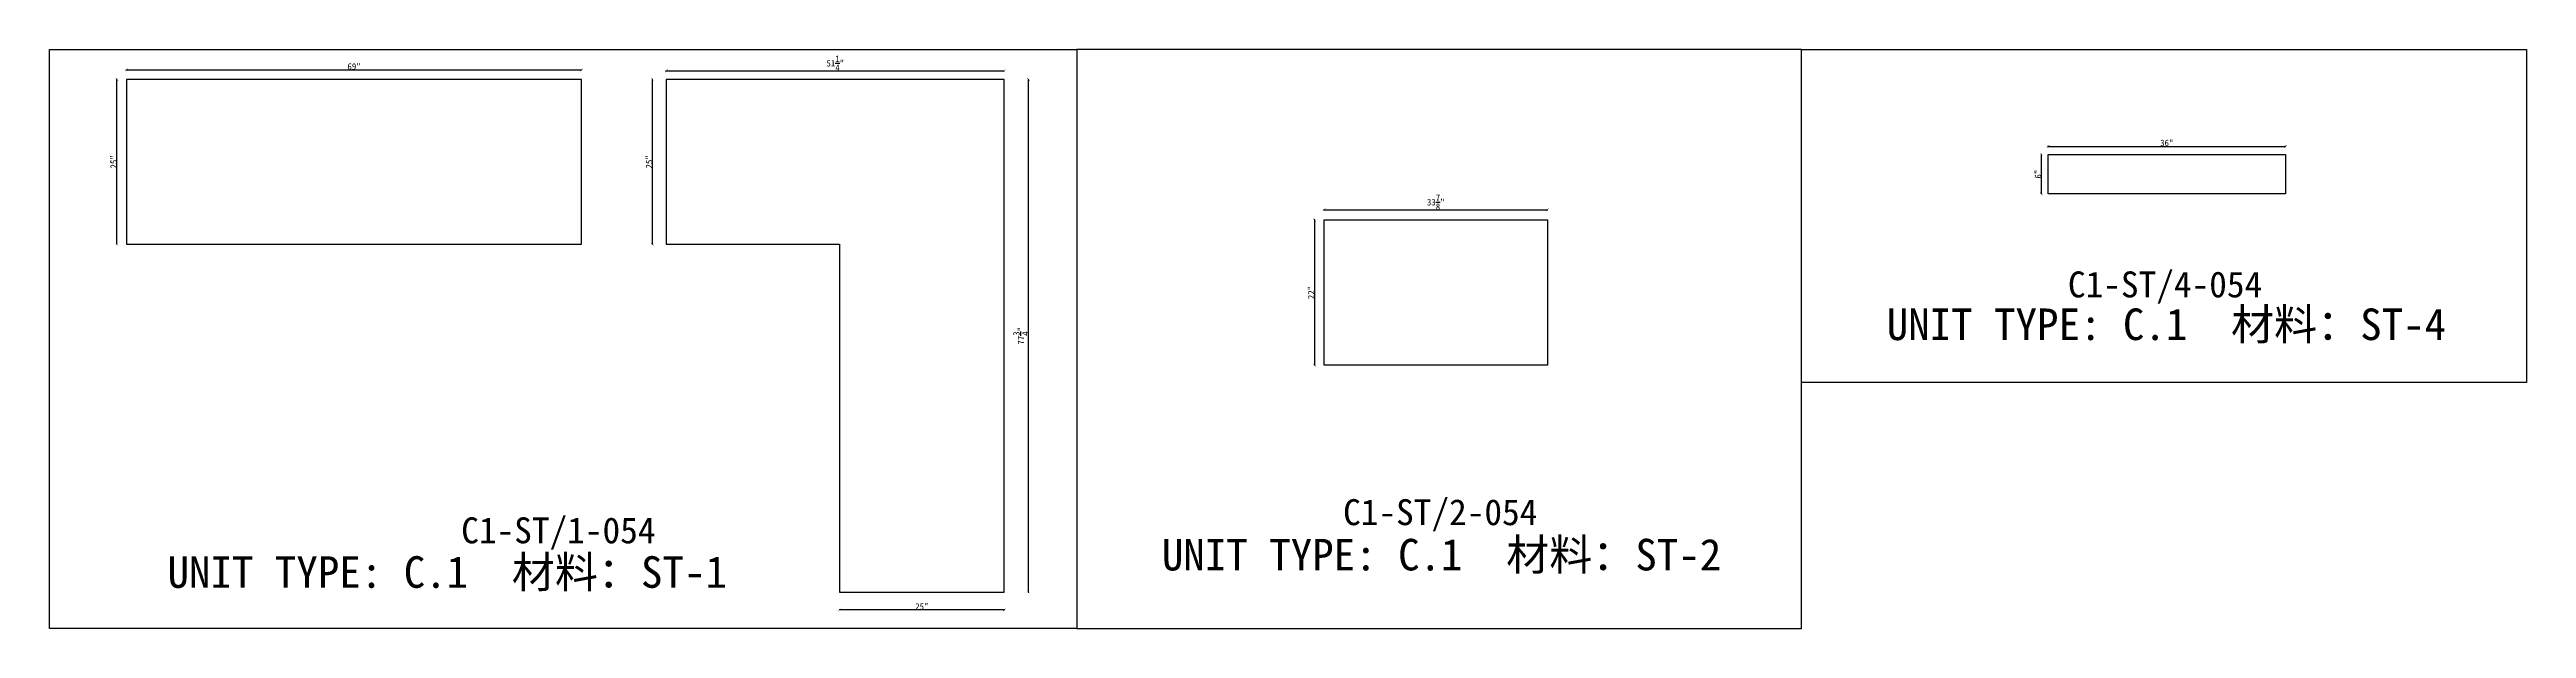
# Model space of a CAD drawing. Header units: millimetres. Extents: x -46966 to 138077, y -48408 to 2116.
# Drawn here: x 102126 to 111667, y -37711 to -35482 of the extents above; entities that cross this region are included whole.
import ezdxf
from ezdxf.enums import TextEntityAlignment as Align

# ---------------------------------------------------------------- set-up
doc = ezdxf.new("R2010")
doc.units = ezdxf.units.MM
doc.layers.add('PART_NUMBER', color=3, linetype='Continuous')
doc.styles.add('样式 1', font='')
doc.styles.get('样式 1').set_extended_font_data('NSimSun')
doc.dimstyles.new('副本 ISO-25', dxfattribs={"dimtxt": 25, "dimasz": 10, "dimexe": 1.5, "dimexo": 0.5, "dimtad": 1, "dimlfac": 0.03937, "dimlunit": 5, "dimtxsty": '样式 1', "dimblk": 'ARCHTICK', "dimcen": 2.5, "dimclrd": 256, "dimclrt": 1, "dimazin": 3, "dimtfac": 1, "dimtmove": 0, "dimatfit": 3, "dimfxlon": 1})

msp = doc.modelspace()

# ---------------------------------------------------------------- texts
at = {"style": '样式 1'}
for s, p in [('UNIT TYPE: C.1', (109202.355, -36600.727)), ('材料：ST-4', (110528.636, -36600.727)), ('UNIT TYPE: C.1', (106410.481, -37487.905)), ('材料：ST-2', (107736.762, -37487.905)), ('UNIT TYPE: C.1', (102580.395, -37554.859)), ('材料：ST-1', (103906.676, -37554.859))]:
    msp.add_text(s, height=121.5865, dxfattribs=at).set_placement(p)
at = {"layer": 'PART_NUMBER', "color": 3, "style": '样式 1'}
for s, p in [('C1-ST/4-054', (110274.591, -36386.4)), ('C1-ST/2-054', (107482.717, -37263.57)), ('C1-ST/1-054', (104085.835, -37333.57))]:
    msp.add_text(s, height=100, dxfattribs=at).set_placement(p, align=Align.MIDDLE_CENTER)

# ---------------------------------------------------------------- blocks, each defined once
blk = doc.blocks.new('_ArchTick')
at = {"color": 0, "linetype": 'ByBlock', "const_width": 0.15}
blk.add_lwpolyline([(-0.5, -0.5), (0.5, 0.5)], dxfattribs=at)
blk = doc.blocks.new('*D1840')
at = {"color": 0, "lineweight": -2, "transparency": 16777216}
for p, q in [((102386.8, -35596.8), (102384.3, -35596.8)), ((102386.8, -36231.8), (102384.3, -36231.8))]:
    blk.add_line(p, q, dxfattribs=at)
at = {"lineweight": -2, "transparency": 16777216}
blk.add_line((102385.8, -36231.8), (102385.8, -35596.8), dxfattribs=at)
at = {"layer": 'Defpoints', "color": 0, "transparency": 16777216}
for p in [(102385.8, -35596.8), (102422.7, -35596.8), (102422.7, -36231.8)]:
    blk.add_point(p, dxfattribs=at)
at = {"lineweight": -2, "transparency": 16777216, "xscale": 10, "yscale": 10, "zscale": 10}
for p, rotation in [((102385.8, -35596.8), 90), ((102385.8, -36231.8), 270)]:
    blk.add_blockref('_ArchTick', p, dxfattribs=dict(at, rotation=rotation))
at = {"color": 1, "transparency": 16777216, "insert": (102372.7, -35914.3), "char_height": 25, "attachment_point": 5, "rotation": 90, "style": '样式 1'}
blk.add_mtext('\\A1;25"', dxfattribs=at)
blk = doc.blocks.new('*D1841')
at = {"color": 0, "lineweight": -2, "transparency": 16777216}
for p, q in [((102422.7, -35561.4), (102422.7, -35558.9)), ((104175.3, -35561.4), (104175.3, -35558.9))]:
    blk.add_line(p, q, dxfattribs=at)
at = {"lineweight": -2, "transparency": 16777216}
blk.add_line((102422.7, -35560.4), (104175.3, -35560.4), dxfattribs=at)
at = {"layer": 'Defpoints', "color": 0, "transparency": 16777216}
for p in [(104175.3, -35560.4), (102422.7, -35596.8), (104175.3, -35596.8)]:
    blk.add_point(p, dxfattribs=at)
at = {"lineweight": -2, "transparency": 16777216, "xscale": 10, "yscale": 10, "zscale": 10, "rotation": 180}
blk.add_blockref('_ArchTick', (102422.7, -35560.4), dxfattribs=at)
at = {"lineweight": -2, "transparency": 16777216, "xscale": 10, "yscale": 10, "zscale": 10}
blk.add_blockref('_ArchTick', (104175.3, -35560.4), dxfattribs=at)
at = {"color": 1, "transparency": 16777216, "insert": (103299, -35547.3), "char_height": 25, "attachment_point": 5, "style": '样式 1'}
blk.add_mtext('\\A1;69"', dxfattribs=at)
blk = doc.blocks.new('*D1842')
at = {"color": 0, "lineweight": -2, "transparency": 16777216}
for p, q in [((104501.6, -35564.6), (104501.6, -35562.1)), ((105803.4, -35564.6), (105803.4, -35562.1))]:
    blk.add_line(p, q, dxfattribs=at)
at = {"lineweight": -2, "transparency": 16777216}
blk.add_line((104501.6, -35563.6), (105803.4, -35563.6), dxfattribs=at)
at = {"layer": 'Defpoints', "color": 0, "transparency": 16777216}
for p in [(105803.4, -35563.6), (104501.6, -35596.8), (105803.4, -35596.8)]:
    blk.add_point(p, dxfattribs=at)
at = {"lineweight": -2, "transparency": 16777216, "xscale": 10, "yscale": 10, "zscale": 10, "rotation": 180}
blk.add_blockref('_ArchTick', (104501.6, -35563.6), dxfattribs=at)
at = {"lineweight": -2, "transparency": 16777216, "xscale": 10, "yscale": 10, "zscale": 10}
blk.add_blockref('_ArchTick', (105803.4, -35563.6), dxfattribs=at)
at = {"color": 1, "transparency": 16777216, "insert": (105152.5, -35534.6), "char_height": 25, "attachment_point": 5, "style": '样式 1'}
blk.add_mtext('\\A1;51{\\H1x;\\S1/4;}"', dxfattribs=at)
blk = doc.blocks.new('*D1843')
at = {"color": 0, "lineweight": -2, "transparency": 16777216}
for p, q in [((104449.2, -35596.8), (104446.7, -35596.8)), ((104449.2, -36231.8), (104446.7, -36231.8))]:
    blk.add_line(p, q, dxfattribs=at)
at = {"lineweight": -2, "transparency": 16777216}
blk.add_line((104448.2, -36231.8), (104448.2, -35596.8), dxfattribs=at)
at = {"layer": 'Defpoints', "color": 0, "transparency": 16777216}
for p in [(104448.2, -35596.8), (104501.6, -35596.8), (104501.6, -36231.8)]:
    blk.add_point(p, dxfattribs=at)
at = {"lineweight": -2, "transparency": 16777216, "xscale": 10, "yscale": 10, "zscale": 10}
for p, rotation in [((104448.2, -35596.8), 90), ((104448.2, -36231.8), 270)]:
    blk.add_blockref('_ArchTick', p, dxfattribs=dict(at, rotation=rotation))
at = {"color": 1, "transparency": 16777216, "insert": (104435, -35914.3), "char_height": 25, "attachment_point": 5, "rotation": 90, "style": '样式 1'}
blk.add_mtext('\\A1;25"', dxfattribs=at)
blk = doc.blocks.new('*D1844')
at = {"color": 0, "lineweight": -2, "transparency": 16777216}
for p, q in [((105168.4, -37639), (105168.4, -37641.5)), ((105803.4, -37639), (105803.4, -37641.5))]:
    blk.add_line(p, q, dxfattribs=at)
at = {"lineweight": -2, "transparency": 16777216}
blk.add_line((105803.4, -37640), (105168.4, -37640), dxfattribs=at)
at = {"layer": 'Defpoints', "color": 0, "transparency": 16777216}
for p in [(105168.4, -37571.6), (105803.4, -37571.6), (105168.4, -37640)]:
    blk.add_point(p, dxfattribs=at)
at = {"lineweight": -2, "transparency": 16777216, "xscale": 10, "yscale": 10, "zscale": 10, "rotation": 180}
blk.add_blockref('_ArchTick', (105168.4, -37640), dxfattribs=at)
at = {"lineweight": -2, "transparency": 16777216, "xscale": 10, "yscale": 10, "zscale": 10}
blk.add_blockref('_ArchTick', (105803.4, -37640), dxfattribs=at)
at = {"color": 1, "transparency": 16777216, "insert": (105485.9, -37626.9), "char_height": 25, "attachment_point": 5, "style": '样式 1'}
blk.add_mtext('\\A1;25"', dxfattribs=at)
blk = doc.blocks.new('*D1845')
at = {"color": 0, "lineweight": -2, "transparency": 16777216}
for p, q in [((105895.6, -35596.8), (105898.1, -35596.8)), ((105895.6, -37571.6), (105898.1, -37571.6))]:
    blk.add_line(p, q, dxfattribs=at)
at = {"lineweight": -2, "transparency": 16777216}
blk.add_line((105896.6, -37571.6), (105896.6, -35596.8), dxfattribs=at)
at = {"layer": 'Defpoints', "color": 0, "transparency": 16777216}
for p in [(105803.4, -35596.8), (105896.6, -35596.8), (105803.4, -37571.6)]:
    blk.add_point(p, dxfattribs=at)
at = {"lineweight": -2, "transparency": 16777216, "xscale": 10, "yscale": 10, "zscale": 10}
for p, rotation in [((105896.6, -35596.8), 90), ((105896.6, -37571.6), 270)]:
    blk.add_blockref('_ArchTick', p, dxfattribs=dict(at, rotation=rotation))
at = {"color": 1, "transparency": 16777216, "insert": (105867.5, -36584.2), "char_height": 25, "attachment_point": 5, "rotation": 90, "style": '样式 1'}
blk.add_mtext('\\A1;77{\\H1x;\\S3/4;}"', dxfattribs=at)
blk = doc.blocks.new('*D1846')
at = {"color": 0, "lineweight": -2, "transparency": 16777216}
for p, q in [((107035.3, -36099.9), (107035.3, -36097.4)), ((107895.7, -36099.9), (107895.7, -36097.4))]:
    blk.add_line(p, q, dxfattribs=at)
at = {"lineweight": -2, "transparency": 16777216}
blk.add_line((107035.3, -36098.9), (107895.7, -36098.9), dxfattribs=at)
at = {"layer": 'Defpoints', "color": 0, "transparency": 16777216}
for p in [(107035.3, -36138.3), (107895.7, -36098.9), (107895.7, -36138.3)]:
    blk.add_point(p, dxfattribs=at)
at = {"lineweight": -2, "transparency": 16777216, "xscale": 10, "yscale": 10, "zscale": 10, "rotation": 180}
blk.add_blockref('_ArchTick', (107035.3, -36098.9), dxfattribs=at)
at = {"lineweight": -2, "transparency": 16777216, "xscale": 10, "yscale": 10, "zscale": 10}
blk.add_blockref('_ArchTick', (107895.7, -36098.9), dxfattribs=at)
at = {"color": 1, "transparency": 16777216, "insert": (107465.5, -36069.8), "char_height": 25, "attachment_point": 5, "style": '样式 1'}
blk.add_mtext('\\A1;33{\\H1x;\\S7/8;}"', dxfattribs=at)
blk = doc.blocks.new('*D1847')
at = {"color": 0, "lineweight": -2, "transparency": 16777216}
for p, q in [((106999.6, -36138.3), (106997.1, -36138.3)), ((106999.6, -36697.1), (106997.1, -36697.1))]:
    blk.add_line(p, q, dxfattribs=at)
at = {"lineweight": -2, "transparency": 16777216}
blk.add_line((106998.6, -36138.3), (106998.6, -36697.1), dxfattribs=at)
at = {"layer": 'Defpoints', "color": 0, "transparency": 16777216}
for p in [(107035.3, -36138.3), (106998.6, -36697.1), (107035.3, -36697.1)]:
    blk.add_point(p, dxfattribs=at)
at = {"lineweight": -2, "transparency": 16777216, "xscale": 10, "yscale": 10, "zscale": 10}
for p, rotation in [((106998.6, -36138.3), 90), ((106998.6, -36697.1), 270)]:
    blk.add_blockref('_ArchTick', p, dxfattribs=dict(at, rotation=rotation))
at = {"color": 1, "transparency": 16777216, "insert": (106985.5, -36417.7), "char_height": 25, "attachment_point": 5, "rotation": 90, "style": '样式 1'}
blk.add_mtext('\\A1;22"', dxfattribs=at)
blk = doc.blocks.new('*D1848')
at = {"color": 0, "lineweight": -2, "transparency": 16777216}
for p, q in [((109824, -35855.7), (109824, -35853.2)), ((110738.4, -35855.7), (110738.4, -35853.2))]:
    blk.add_line(p, q, dxfattribs=at)
at = {"lineweight": -2, "transparency": 16777216}
blk.add_line((109824, -35854.7), (110738.4, -35854.7), dxfattribs=at)
at = {"layer": 'Defpoints', "color": 0, "transparency": 16777216}
for p in [(110738.4, -35854.7), (109824, -35885.6), (110738.4, -35885.6)]:
    blk.add_point(p, dxfattribs=at)
at = {"lineweight": -2, "transparency": 16777216, "xscale": 10, "yscale": 10, "zscale": 10, "rotation": 180}
blk.add_blockref('_ArchTick', (109824, -35854.7), dxfattribs=at)
at = {"lineweight": -2, "transparency": 16777216, "xscale": 10, "yscale": 10, "zscale": 10}
blk.add_blockref('_ArchTick', (110738.4, -35854.7), dxfattribs=at)
at = {"color": 1, "transparency": 16777216, "insert": (110281.2, -35841.6), "char_height": 25, "attachment_point": 5, "style": '样式 1'}
blk.add_mtext('\\A1;36"', dxfattribs=at)
blk = doc.blocks.new('*D1849')
at = {"color": 0, "lineweight": -2, "transparency": 16777216}
for p, q in [((109799.2, -35885.6), (109796.7, -35885.6)), ((109799.2, -36038), (109796.7, -36038))]:
    blk.add_line(p, q, dxfattribs=at)
at = {"lineweight": -2, "transparency": 16777216}
blk.add_line((109798.2, -36038), (109798.2, -35885.6), dxfattribs=at)
at = {"layer": 'Defpoints', "color": 0, "transparency": 16777216}
for p in [(109798.2, -35885.6), (109824, -35885.6), (109824, -36038)]:
    blk.add_point(p, dxfattribs=at)
at = {"lineweight": -2, "transparency": 16777216, "xscale": 10, "yscale": 10, "zscale": 10}
for p, rotation in [((109798.2, -35885.6), 90), ((109798.2, -36038), 270)]:
    blk.add_blockref('_ArchTick', p, dxfattribs=dict(at, rotation=rotation))
at = {"color": 1, "transparency": 16777216, "insert": (109785.1, -35961.8), "char_height": 25, "attachment_point": 5, "rotation": 90, "style": '样式 1'}
blk.add_mtext('\\A1;6"', dxfattribs=at)

# ---------------------------------------------------------------- dimensions: what is measured, and where the dimension line sits
for base, p1, p2, picture, middle in [((104175.323, -35560.43), (102422.723, -35596.76), (104175.323, -35596.76), '*D1841', (103299.023, -35547.305)), ((105803.368, -35563.627), (104501.618, -35596.76), (105803.368, -35596.76), '*D1842', (105152.493, -35534.604)), ((110738.446, -35854.734), (109824.046, -35885.57), (110738.446, -35885.57), '*D1848', (110281.246, -35841.609)), ((107895.677, -36098.875), (107035.252, -36138.302), (107895.677, -36138.302), '*D1846', (107465.464, -36069.782)), ((105168.368, -37640.026), (105803.368, -37571.61), (105168.368, -37571.61), '*D1844', (105485.868, -37626.901))]:
    dim = msp.add_linear_dim(base=base, p1=p1, p2=p2, dimstyle='副本 ISO-25')
    dim.commit()
    dim.dimension.update_dxf_attribs({"geometry": picture, "text_midpoint": middle})
for base, p1, p2, picture, middle in [((102385.783, -35596.76), (102422.723, -36231.76), (102422.723, -35596.76), '*D1840', (102372.658, -35914.26)), ((104448.173, -35596.76), (104501.618, -36231.76), (104501.618, -35596.76), '*D1843', (104435.048, -35914.26)), ((105896.59, -35596.76), (105803.368, -37571.61), (105803.368, -35596.76), '*D1845', (105867.497, -36584.185)), ((109798.212, -35885.57), (109824.046, -36037.97), (109824.046, -35885.57), '*D1849', (109785.087, -35961.77)), ((106998.606, -36697.102), (107035.252, -36138.302), (107035.252, -36697.102), '*D1847', (106985.481, -36417.702))]:
    dim = msp.add_linear_dim(base=base, p1=p1, p2=p2, angle=90, dimstyle='副本 ISO-25')
    dim.commit()
    dim.dimension.update_dxf_attribs({"geometry": picture, "text_midpoint": middle})

# ---------------------------------------------------------------- linework, layer by layer
at = {"color": 1}
for points in [[(102125.971, -35481.834), (106082.853, -35481.834), (106082.853, -37711.401), (102125.971, -37711.401)], [(106082.853, -37711.401), (108874.727, -37711.401), (108874.727, -35481.834), (106082.853, -35481.834)], [(108874.727, -35481.834), (111666.602, -35481.834), (111666.602, -36764.231), (108874.727, -36764.231)]]:
    msp.add_lwpolyline(points, close=True, dxfattribs=at)
for points in [[(102422.723, -36231.76), (104175.323, -36231.76), (104175.323, -35596.76), (102422.723, -35596.76)], [(105803.368, -35596.76), (104501.618, -35596.76), (104501.618, -36231.76), (105168.368, -36231.76), (105168.368, -37571.61), (105803.368, -37571.61)], [(109824.046, -35885.57), (110738.446, -35885.57), (110738.446, -36037.97), (109824.046, -36037.97)], [(107035.252, -36138.302), (107895.677, -36138.302), (107895.677, -36697.102), (107035.252, -36697.102)]]:
    msp.add_lwpolyline(points, close=True)

msp.set_redraw_order([(e.dxf.handle, doc.entitydb.next_handle()) for e in msp.query("TEXT MTEXT ATTDEF DIMENSION ARC_DIMENSION")])  # texts and dimensions are drawn at this point

doc.saveas('drawing.dxf')
